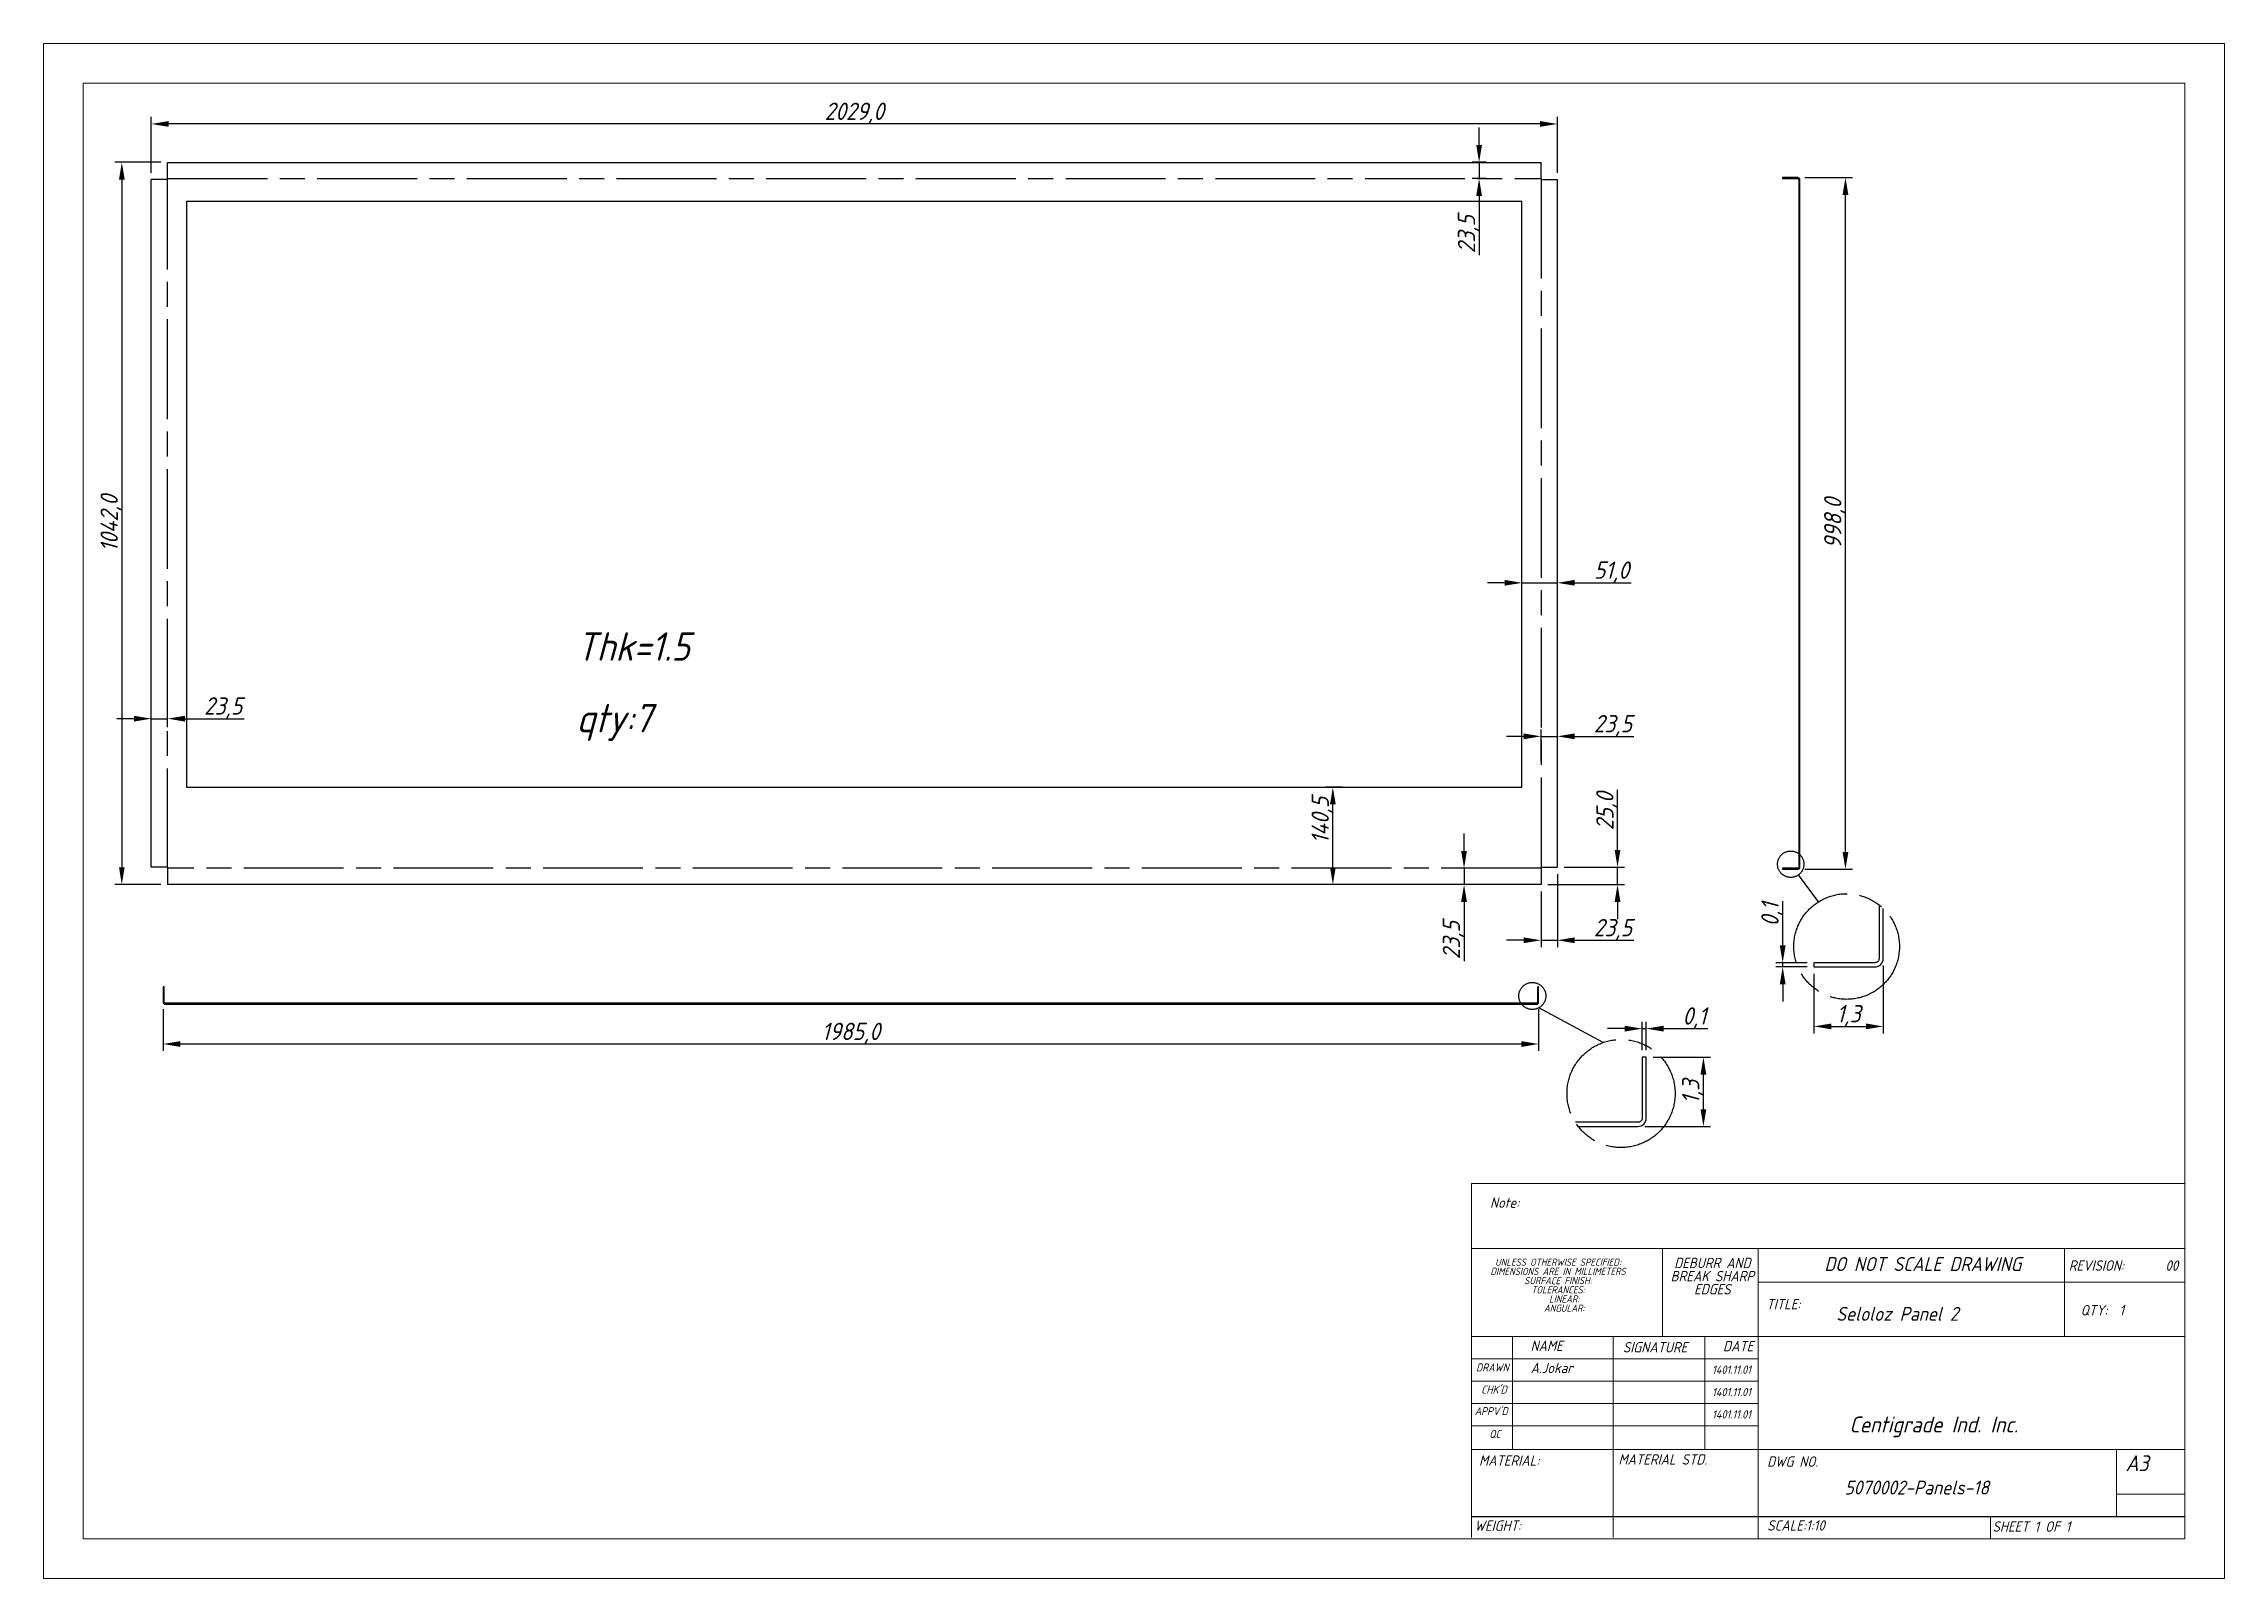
# Model space of a CAD drawing. Header units: inches. Extents: x 18597 to 101525, y -10106 to 51.
# Drawn here: x 21788 to 24935, y -5012 to -2798 of the extents above; entities that cross this region are included whole.
import ezdxf

# ---------------------------------------------------------------- set-up
doc = ezdxf.new("R2010")
doc.units = ezdxf.units.IN
doc.header["$LTSCALE"] = 6
doc.header["$MEASUREMENT"] = 0
doc.linetypes.add('ACAD_ISO08W100', pattern=[36, 24, -3, 6, -3])
doc.linetypes.add('SLD-Solid', pattern=[0])
doc.styles.add('GENISO', font='geniso.shx', dxfattribs={"oblique": 15})
doc.dimstyles.new('Scale', dxfattribs={"dimscale": 10, "dimtxt": 2.5, "dimasz": 2.5, "dimexe": 1, "dimexo": 1, "dimgap": 0.1, "dimtad": 1, "dimdec": 1, "dimzin": 0, "dimtxsty": 'GENISO', "dimcen": 2.5, "dimclrd": 1, "dimclre": 1, "dimclrt": 256, "dimadec": 0, "dimazin": 0, "dimtfac": 1, "dimtdec": 1, "dimtmove": 0, "dimatfit": 3, "dimfxl": 1, "dimtzin": 0, "dimlwd": -1, "dimlwe": -1, "dimarcsym": 0})
doc.dimstyles.new('Scale 4', dxfattribs={"dimscale": 10, "dimtxt": 2.5, "dimasz": 2.5, "dimexe": 1, "dimexo": 1, "dimgap": 0.1, "dimtad": 1, "dimdec": 1, "dimlfac": 0.0125, "dimzin": 0, "dimtxsty": 'GENISO', "dimcen": 2.5, "dimclrd": 1, "dimclre": 1, "dimclrt": 256, "dimadec": 0, "dimazin": 0, "dimtfac": 1, "dimtdec": 1, "dimtmove": 0, "dimatfit": 3, "dimfxl": 1, "dimtzin": 0, "dimlwd": -1, "dimlwe": -1, "dimarcsym": 0})

msp = doc.modelspace()

# ---------------------------------------------------------------- texts
at = {"style": 'GENISO', "oblique": 15}
for s, p in [('Thk=1.5', (22556.62, -3688.09)), ('qty:7', (22556.62, -3791.41))]:
    msp.add_text(s, height=40.989, dxfattribs=at).set_placement(p)
at = {"attachment_point": 5, "style": 'GENISO'}
for s, insert, char_height in [('Note:', (23896.11, -4469.99), 14.951), ('UNLESS OTHERWISE SPECIFIED:', (23973.17, -4555.89), 10.4658), ('DEBURR AND', (24195.87, -4557.03), 14.951), ('DO NOT SCALE DRAWING', (24499.62, -4558.6), 20.1266), ('REVISION:       00', (24789.17, -4560.73), 14.9512), ('DIMENSIONS ARE IN MILLIMETERS', (23973.17, -4569.16), 10.4658), ('SURFACE FINISH:', (23973.17, -4582.43), 10.4658), ('TOLERANCES:', (23973.17, -4595.7), 10.4658), ('BREAK SHARP', (24195.87, -4575.99), 14.9512), ('EDGES', (24195.87, -4594.95), 14.951), ('ANGULAR:', (23982.13, -4622.24), 10.466), ('LINEAR:', (23982.13, -4608.97), 10.466), ('TITLE:', (24298.48, -4616.36), 14.951), ('Seloloz Panel 2', (24462.73, -4630.38), 20.1266), ('QTY:  1', (24758.67, -4625.18), 14.951), ('NAME', (23956.74, -4676.49), 14.951), ('SIGNATURE', (24113.28, -4678.63), 14.951), ('DATE', (24233.18, -4676.96), 14.951), ('DRAWN', (23878.52, -4707.71), 11.501), ('A.Jokar', (23964.06, -4708.49), 14.951), ('1401.11.01', (24223.51, -4711.02), 11.961), ("CHK'D", (23880.77, -4739.73), 11.501), ('1401.11.01', (24223.51, -4743.25), 11.961), ("APPV'D", (23876.69, -4770.79), 11.501), ('1401.11.01', (24223.51, -4775.48), 11.961), ('Centigrade Ind. Inc.', (24515.35, -4793.52), 23.0019), ('QC', (23882.17, -4803.78), 11.501), ('MATERIAL:', (23902.65, -4842.13), 14.951), ('MATERIAL STD.', (24124.29, -4840.44), 14.9512), ('DWG NO.', (24311.64, -4843.57), 14.951), ('A3', (24808.71, -4845.94), 23.002), ('5070002-Panels-18', (24490.84, -4881.01), 20.1266), ('WEIGHT:', (23886.21, -4936.03), 14.951), ('SCALE:1:10', (24316.61, -4935.68), 14.951), ('SHEET 1 OF 1', (24656.37, -4937.27), 14.9512)]:
    msp.add_mtext(s, dxfattribs=dict(at, insert=insert, char_height=char_height))

# ---------------------------------------------------------------- blocks, each defined once
blk = doc.blocks.new('*D329')
at = {"color": 1, "transparency": 16777216}
for p, q in [((24110.5, -4260.1), (24193, -4260.1)), ((24183, -4335.1), (24183, -4285.1)), ((24098.5, -4360.1), (24193, -4360.1))]:
    blk.add_line(p, q, dxfattribs=at)
for points in [[(24178.8, -4285.1), (24187.2, -4285.1), (24183, -4260.1)], [(24178.8, -4335.1), (24187.2, -4335.1), (24183, -4360.1)]]:
    blk.add_solid(points, dxfattribs=at)
at = {"layer": 'Defpoints', "color": 0, "transparency": 16777216}
for p in [(24100.5, -4260.1), (24183, -4260.1), (24088.5, -4360.1)]:
    blk.add_point(p, dxfattribs=at)
at = {"transparency": 16777216, "insert": (24167.6, -4310.1), "char_height": 25, "attachment_point": 5, "rotation": 90, "style": 'GENISO'}
blk.add_mtext('1,3', dxfattribs=at)
blk = doc.blocks.new('*D330')
at = {"color": 1, "transparency": 16777216}
for p, q in [((24342.5, -4139.8), (24342.5, -4225.7)), ((24442.5, -4127.8), (24442.5, -4225.7)), ((24367.5, -4215.7), (24417.5, -4215.7))]:
    blk.add_line(p, q, dxfattribs=at)
for points in [[(24367.5, -4211.5), (24367.5, -4219.8), (24342.5, -4215.7)], [(24417.5, -4211.5), (24417.5, -4219.8), (24442.5, -4215.7)]]:
    blk.add_solid(points, dxfattribs=at)
at = {"layer": 'Defpoints', "color": 0, "transparency": 16777216}
for p in [(24442.5, -4117.8), (24342.5, -4129.8), (24442.5, -4215.7)]:
    blk.add_point(p, dxfattribs=at)
at = {"transparency": 16777216, "insert": (24392.5, -4200.3), "char_height": 25, "attachment_point": 5, "style": 'GENISO'}
blk.add_mtext('1,3', dxfattribs=at)
blk = doc.blocks.new('*D331')
at = {"color": 1, "transparency": 16777216}
for p, q in [((24297.4, -4098.8), (24297.4, -4034.8)), ((24332.5, -4123.8), (24287.4, -4123.8)), ((24332.5, -4129.8), (24287.4, -4129.8)), ((24297.4, -4129.8), (24297.4, -4123.8)), ((24297.4, -4154.8), (24297.4, -4179.8))]:
    blk.add_line(p, q, dxfattribs=at)
for points in [[(24293.2, -4098.8), (24301.6, -4098.8), (24297.4, -4123.8)], [(24293.2, -4154.8), (24301.6, -4154.8), (24297.4, -4129.8)]]:
    blk.add_solid(points, dxfattribs=at)
at = {"layer": 'Defpoints', "color": 0, "transparency": 16777216}
for p in [(24297.4, -4123.8), (24342.5, -4123.8), (24342.5, -4129.8)]:
    blk.add_point(p, dxfattribs=at)
at = {"transparency": 16777216, "insert": (24282, -4054.3), "char_height": 25, "attachment_point": 5, "rotation": 90, "style": 'GENISO'}
blk.add_mtext('0,1', dxfattribs=at)
blk = doc.blocks.new('*D332')
at = {"color": 1, "transparency": 16777216}
for p, q in [((24094.5, -4250.1), (24094.5, -4208.9)), ((24100.5, -4250.1), (24100.5, -4208.9)), ((24069.5, -4218.9), (24044.5, -4218.9)), ((24094.5, -4218.9), (24100.5, -4218.9)), ((24125.5, -4218.9), (24189.5, -4218.9))]:
    blk.add_line(p, q, dxfattribs=at)
for points in [[(24069.5, -4214.7), (24069.5, -4223.1), (24094.5, -4218.9)], [(24125.5, -4214.7), (24125.5, -4223.1), (24100.5, -4218.9)]]:
    blk.add_solid(points, dxfattribs=at)
at = {"layer": 'Defpoints', "color": 0, "transparency": 16777216}
for p in [(24100.5, -4218.9), (24094.5, -4260.1), (24100.5, -4260.1)]:
    blk.add_point(p, dxfattribs=at)
at = {"transparency": 16777216, "insert": (24170, -4203.5), "char_height": 25, "attachment_point": 5, "style": 'GENISO'}
blk.add_mtext('0,1', dxfattribs=at)
blk = doc.blocks.new('*D333')
at = {"color": 1, "transparency": 16777216}
for p, q in [((21943.2, -2984), (21943.2, -2903.6)), ((23947.2, -2913.6), (21968.2, -2913.6)), ((23972.2, -2984), (23972.2, -2903.6))]:
    blk.add_line(p, q, dxfattribs=at)
for points in [[(21968.2, -2909.5), (21968.2, -2917.8), (21943.2, -2913.6)], [(23947.2, -2909.5), (23947.2, -2917.8), (23972.2, -2913.6)]]:
    blk.add_solid(points, dxfattribs=at)
at = {"layer": 'Defpoints', "color": 0, "transparency": 16777216}
for p in [(21943.2, -2913.6), (21943.2, -2994), (23972.2, -2994)]:
    blk.add_point(p, dxfattribs=at)
at = {"transparency": 16777216, "insert": (22957.7, -2898.3), "char_height": 25, "attachment_point": 5, "style": 'GENISO'}
blk.add_mtext('2029,0', dxfattribs=at)
blk = doc.blocks.new('*D334')
at = {"color": 1, "transparency": 16777216}
for p, q in [((21956.7, -2969), (21890.6, -2969)), ((21900.6, -2994), (21900.6, -3986)), ((21956.7, -4011), (21890.6, -4011))]:
    blk.add_line(p, q, dxfattribs=at)
for points in [[(21896.5, -2994), (21904.8, -2994), (21900.6, -2969)], [(21896.5, -3986), (21904.8, -3986), (21900.6, -4011)]]:
    blk.add_solid(points, dxfattribs=at)
at = {"layer": 'Defpoints', "color": 0, "transparency": 16777216}
for p in [(21966.7, -2969), (21900.6, -4011), (21966.7, -4011)]:
    blk.add_point(p, dxfattribs=at)
at = {"transparency": 16777216, "insert": (21885.3, -3490), "char_height": 25, "attachment_point": 5, "rotation": 90, "style": 'GENISO'}
blk.add_mtext('1042,0', dxfattribs=at)
blk = doc.blocks.new('*D335')
at = {"color": 1, "transparency": 16777216}
for p, q in [((23837.6, -3962.5), (23837.6, -3937.5)), ((23865.8, -3987.5), (23827.6, -3987.5)), ((23837.6, -3987.5), (23837.6, -4011)), ((23865.8, -4011), (23827.6, -4011)), ((23837.6, -4036), (23837.6, -4121.6))]:
    blk.add_line(p, q, dxfattribs=at)
for points in [[(23833.4, -3962.5), (23841.7, -3962.5), (23837.6, -3987.5)], [(23833.4, -4036), (23841.7, -4036), (23837.6, -4011)]]:
    blk.add_solid(points, dxfattribs=at)
at = {"layer": 'Defpoints', "color": 0, "transparency": 16777216}
for p in [(23875.8, -3987.5), (23837.6, -4011), (23875.8, -4011)]:
    blk.add_point(p, dxfattribs=at)
at = {"transparency": 16777216, "insert": (23822.2, -4091.3), "char_height": 25, "attachment_point": 5, "rotation": 90, "style": 'GENISO'}
blk.add_mtext('23,5', dxfattribs=at)
blk = doc.blocks.new('*D336')
at = {"color": 1, "transparency": 16777216}
for p, q in [((23923.7, -3797.2), (23898.7, -3797.2)), ((23948.7, -3833.5), (23948.7, -3787.2)), ((23948.7, -3797.2), (23972.2, -3797.2)), ((23972.2, -3833.5), (23972.2, -3787.2)), ((23997.2, -3797.2), (24082.7, -3797.2))]:
    blk.add_line(p, q, dxfattribs=at)
for points in [[(23923.7, -3793), (23923.7, -3801.3), (23948.7, -3797.2)], [(23997.2, -3793), (23997.2, -3801.3), (23972.2, -3797.2)]]:
    blk.add_solid(points, dxfattribs=at)
at = {"layer": 'Defpoints', "color": 0, "transparency": 16777216}
for p in [(23972.2, -3797.2), (23948.7, -3843.5), (23972.2, -3843.5)]:
    blk.add_point(p, dxfattribs=at)
at = {"transparency": 16777216, "insert": (24052.4, -3781.8), "char_height": 25, "attachment_point": 5, "style": 'GENISO'}
blk.add_mtext('23,5', dxfattribs=at)
blk = doc.blocks.new('*D337')
at = {"color": 1, "transparency": 16777216}
for p, q in [((23662.4, -3870.5), (23638.3, -3870.5)), ((23648.3, -3986), (23648.3, -3895.5)), ((23671, -4011), (23638.3, -4011))]:
    blk.add_line(p, q, dxfattribs=at)
for points in [[(23644.1, -3895.5), (23652.4, -3895.5), (23648.3, -3870.5)], [(23644.1, -3986), (23652.4, -3986), (23648.3, -4011)]]:
    blk.add_solid(points, dxfattribs=at)
at = {"layer": 'Defpoints', "color": 0, "transparency": 16777216}
for p in [(23648.3, -3870.5), (23672.4, -3870.5), (23681, -4011)]:
    blk.add_point(p, dxfattribs=at)
at = {"transparency": 16777216, "insert": (23632.9, -3918.2), "char_height": 25, "attachment_point": 5, "rotation": 90, "style": 'GENISO'}
blk.add_mtext('140,5', dxfattribs=at)
blk = doc.blocks.new('*D338')
at = {"color": 1, "transparency": 16777216}
for p, q in [((23859.3, -2944), (23859.3, -2919)), ((23869.5, -2969), (23849.3, -2969)), ((23859.3, -2969), (23859.3, -2992.5)), ((23869.5, -2992.5), (23849.3, -2992.5)), ((23859.3, -3017.5), (23859.3, -3103.1))]:
    blk.add_line(p, q, dxfattribs=at)
for points in [[(23855.2, -2944), (23863.5, -2944), (23859.3, -2969)], [(23855.2, -3017.5), (23863.5, -3017.5), (23859.3, -2992.5)]]:
    blk.add_solid(points, dxfattribs=at)
at = {"layer": 'Defpoints', "color": 0, "transparency": 16777216}
for p in [(23879.5, -2969), (23859.3, -2992.5), (23879.5, -2992.5)]:
    blk.add_point(p, dxfattribs=at)
at = {"transparency": 16777216, "insert": (23844, -3072.8), "char_height": 25, "attachment_point": 5, "rotation": 90, "style": 'GENISO'}
blk.add_mtext('23,5', dxfattribs=at)
blk = doc.blocks.new('*D339')
at = {"color": 1, "transparency": 16777216}
for p, q in [((21918.2, -3771.7), (21893.2, -3771.7)), ((21943.2, -3783.8), (21943.2, -3761.7)), ((21943.2, -3771.7), (21966.7, -3771.7)), ((21966.7, -3783.8), (21966.7, -3761.7)), ((21991.7, -3771.7), (22077.2, -3771.7))]:
    blk.add_line(p, q, dxfattribs=at)
for points in [[(21918.2, -3767.5), (21918.2, -3775.9), (21943.2, -3771.7)], [(21991.7, -3767.5), (21991.7, -3775.9), (21966.7, -3771.7)]]:
    blk.add_solid(points, dxfattribs=at)
at = {"layer": 'Defpoints', "color": 0, "transparency": 16777216}
for p in [(21966.7, -3771.7), (21943.2, -3793.8), (21966.7, -3793.8)]:
    blk.add_point(p, dxfattribs=at)
at = {"transparency": 16777216, "insert": (22046.9, -3756.3), "char_height": 25, "attachment_point": 5, "style": 'GENISO'}
blk.add_mtext('23,5', dxfattribs=at)
blk = doc.blocks.new('*D340')
at = {"color": 1, "transparency": 16777216}
for p, q in [((24059.1, -3961), (24059.1, -3874.6)), ((23982.2, -3986), (24069.1, -3986)), ((24059.1, -4011), (24059.1, -3986)), ((23958.7, -4011), (24069.1, -4011)), ((24059.1, -4036), (24059.1, -4061))]:
    blk.add_line(p, q, dxfattribs=at)
for points in [[(24054.9, -3961), (24063.2, -3961), (24059.1, -3986)], [(24054.9, -4036), (24063.2, -4036), (24059.1, -4011)]]:
    blk.add_solid(points, dxfattribs=at)
at = {"layer": 'Defpoints', "color": 0, "transparency": 16777216}
for p in [(23972.2, -3986), (24059.1, -3986), (23948.7, -4011)]:
    blk.add_point(p, dxfattribs=at)
at = {"transparency": 16777216, "insert": (24043.7, -3905.3), "char_height": 25, "attachment_point": 5, "rotation": 90, "style": 'GENISO'}
blk.add_mtext('25,0', dxfattribs=at)
blk = doc.blocks.new('*D328')
at = {"color": 1, "transparency": 16777216}
for p, q in [((23972.2, -3996), (23972.2, -4101.4)), ((23948.7, -4021), (23948.7, -4101.4)), ((23923.7, -4091.4), (23898.7, -4091.4)), ((23948.7, -4091.4), (23972.2, -4091.4)), ((23997.2, -4091.4), (24082.7, -4091.4))]:
    blk.add_line(p, q, dxfattribs=at)
for points in [[(23923.7, -4087.3), (23923.7, -4095.6), (23948.7, -4091.4)], [(23997.2, -4087.3), (23997.2, -4095.6), (23972.2, -4091.4)]]:
    blk.add_solid(points, dxfattribs=at)
at = {"layer": 'Defpoints', "color": 0, "transparency": 16777216}
for p in [(23972.2, -3986), (23948.7, -4011), (23972.2, -4091.4)]:
    blk.add_point(p, dxfattribs=at)
at = {"transparency": 16777216, "insert": (24052.4, -4076.1), "char_height": 25, "attachment_point": 5, "style": 'GENISO'}
blk.add_mtext('23,5', dxfattribs=at)
blk = doc.blocks.new('*D341')
at = {"color": 1, "transparency": 16777216}
for p, q in [((24329.2, -2991), (24398, -2991)), ((24388, -3964), (24388, -3016)), ((24329.2, -3989), (24398, -3989))]:
    blk.add_line(p, q, dxfattribs=at)
for points in [[(24383.8, -3016), (24392.2, -3016), (24388, -2991)], [(24383.8, -3964), (24392.2, -3964), (24388, -3989)]]:
    blk.add_solid(points, dxfattribs=at)
at = {"layer": 'Defpoints', "color": 0, "transparency": 16777216}
for p in [(24319.2, -2991), (24388, -2991), (24319.2, -3989)]:
    blk.add_point(p, dxfattribs=at)
at = {"transparency": 16777216, "insert": (24372.6, -3490), "char_height": 25, "attachment_point": 5, "rotation": 90, "style": 'GENISO'}
blk.add_mtext('998,0', dxfattribs=at)
blk = doc.blocks.new('*D342')
at = {"color": 1, "transparency": 16777216}
for p, q in [((21960.2, -4190.6), (21960.2, -4251.1)), ((23945.2, -4190.6), (23945.2, -4251.1)), ((23920.2, -4241.1), (21985.2, -4241.1))]:
    blk.add_line(p, q, dxfattribs=at)
for points in [[(21985.2, -4237), (21985.2, -4245.3), (21960.2, -4241.1)], [(23920.2, -4237), (23920.2, -4245.3), (23945.2, -4241.1)]]:
    blk.add_solid(points, dxfattribs=at)
at = {"layer": 'Defpoints', "color": 0, "transparency": 16777216}
for p in [(21960.2, -4180.6), (23945.2, -4180.6), (21960.2, -4241.1)]:
    blk.add_point(p, dxfattribs=at)
at = {"transparency": 16777216, "insert": (22952.7, -4225.8), "char_height": 25, "attachment_point": 5, "style": 'GENISO'}
blk.add_mtext('1985,0', dxfattribs=at)
blk = doc.blocks.new('*D343')
at = {"color": 1, "transparency": 16777216}
for p, q in [((23896.2, -3575.7), (23871.2, -3575.7)), ((23921.2, -3624.4), (23921.2, -3565.7)), ((23921.2, -3575.7), (23972.2, -3575.7)), ((23972.2, -3624.4), (23972.2, -3565.7)), ((23997.2, -3575.7), (24078.6, -3575.7))]:
    blk.add_line(p, q, dxfattribs=at)
for points in [[(23896.2, -3571.5), (23896.2, -3579.8), (23921.2, -3575.7)], [(23997.2, -3571.5), (23997.2, -3579.8), (23972.2, -3575.7)]]:
    blk.add_solid(points, dxfattribs=at)
at = {"layer": 'Defpoints', "color": 0, "transparency": 16777216}
for p in [(23972.2, -3575.7), (23921.2, -3634.4), (23972.2, -3634.4)]:
    blk.add_point(p, dxfattribs=at)
at = {"transparency": 16777216, "insert": (24050.4, -3560.3), "char_height": 25, "attachment_point": 5, "style": 'GENISO'}
blk.add_mtext('51,0', dxfattribs=at)

# ---------------------------------------------------------------- dimensions: what is measured, and where the dimension line sits
for base, p1, p2, dimstyle, picture, middle in [((21943.18, -2913.65), (23972.18, -2994.03), (21943.18, -2994.03), 'Scale', '*D333', (22957.68, -2898.28)), ((23972.18, -3575.67), (23921.18, -3634.37), (23972.18, -3634.37), 'Scale', '*D343', (24050.41, -3560.3)), ((21966.68, -3771.69), (21943.18, -3793.79), (21966.68, -3793.79), 'Scale', '*D339', (22046.94, -3756.32)), ((23972.18, -3797.17), (23948.68, -3843.47), (23972.18, -3843.47), 'Scale', '*D336', (24052.44, -3781.79)), ((23972.18, -4091.43), (23948.68, -4011.03), (23972.18, -3986.03), 'Scale', '*D328', (24052.44, -4076.05)), ((24442.47670453, -4215.66910468), (24342.47670453, -4129.79586047), (24442.47670453, -4117.79586047), 'Scale 4', '*D330', (24392.47670453, -4200.29410468)), ((21960.2, -4241.12), (23945.2, -4180.62), (21960.2, -4180.62), 'Scale', '*D342', (22952.7, -4225.75)), ((24100.5, -4218.91), (24094.5, -4260.07), (24100.5, -4260.07), 'Scale 4', '*D332', (24169.98, -4203.53))]:
    dim = msp.add_linear_dim(base=base, p1=p1, p2=p2, dimstyle=dimstyle)
    dim.commit()
    dim.dimension.update_dxf_attribs({"geometry": picture, "text_midpoint": middle})
for base, p1, p2, dimstyle, picture, middle in [((23859.34, -2992.53), (23879.55, -2969.03), (23879.55, -2992.53), 'Scale', '*D338', (23843.96, -3072.79)), ((21900.64, -4011.03), (21966.68, -2969.03), (21966.68, -4011.03), 'Scale', '*D334', (21885.26, -3490.03)), ((24388.01, -2991.03), (24319.21, -3989.03), (24319.21, -2991.03), 'Scale', '*D341', (24372.65, -3490.03)), ((24059.05, -3986.03), (23948.68, -4011.03), (23972.18, -3986.03), 'Scale', '*D340', (24043.68, -3905.3)), ((23837.58, -4011.03), (23875.77, -3987.53), (23875.77, -4011.03), 'Scale', '*D335', (23822.2, -4091.29)), ((24297.39, -4123.8), (24342.48, -4129.8), (24342.48, -4123.8), 'Scale 4', '*D331', (24282.02, -4054.31)), ((24183.00557046, -4260.07097949), (24088.49621617, -4360.07097949), (24100.49621617, -4260.07097949), 'Scale 4', '*D329', (24167.63057046, -4310.07097949))]:
    dim = msp.add_linear_dim(base=base, p1=p1, p2=p2, angle=90, dimstyle=dimstyle)
    dim.commit()
    dim.dimension.update_dxf_attribs({"geometry": picture, "text_midpoint": middle})
dim = msp.add_linear_dim(base=(23648.26, -3870.53), p1=(23680.99, -4011.03), p2=(23672.37, -3870.53), angle=90, dimstyle='Scale')
dim.commit()
dim.dimension.update_dxf_attribs({"geometry": '*D337', "text_midpoint": (23648.26, -3918.23), "dimtype": 160})

# ---------------------------------------------------------------- linework, layer by layer
for p, q in [((21966.68, -2992.53), (21966.68, -2969.03)), ((23948.68, -2992.53), (23948.68, -2969.03)), ((21966.68, -2994.03), (21943.18, -2994.03)), ((23948.68, -2994.03), (23972.18, -2994.03)), ((21966.68, -3986.03), (21943.18, -3986.03)), ((21966.68, -3987.53), (21966.68, -4011.03)), ((23948.68, -3986.03), (23972.18, -3986.03)), ((23948.68, -3987.53), (23948.68, -4011.03)), ((23848.13, -4922.96), (24877.93, -4922.96))]:
    msp.add_line(p, q)
at = {"linetype": 'ACAD_ISO08W100'}
for p, q in [((24349, -4035.98), (24320.3, -3997.03)), ((24038.18, -4238.99), (23945.33, -4188.9))]:
    msp.add_line(p, q, dxfattribs=at)
at = {"color": 7, "linetype": 'SLD-Solid', "lineweight": 0}
for p, q in [((23848.13, -4442.58), (24877.93, -4442.58)), ((23848.13, -4442.58), (23848.13, -4536.21)), ((23848.13, -4536.21), (24877.93, -4536.21)), ((23848.13, -4536.21), (23848.13, -4953.29)), ((24124.16, -4536.21), (24124.16, -4663.23)), ((24262.18, -4536.21), (24262.18, -4955.19)), ((24704.2, -4663.23), (24704.2, -4536.21)), ((24877.93, -4584.56), (24262.18, -4584.56)), ((24877.93, -4663.23), (23848.13, -4663.23)), ((23907.28, -4663.23), (23907.28, -4826.27)), ((24052.81, -4663.23), (24052.81, -4953.29)), ((24184.82, -4663.23), (24184.82, -4826.27)), ((24262.18, -4953.29), (24262.18, -4663.23)), ((24262.18, -4695.46), (23848.13, -4695.46)), ((24262.18, -4727.69), (23848.13, -4727.69)), ((24262.18, -4759.92), (23848.13, -4759.92)), ((24262.18, -4792.15), (23848.13, -4792.15)), ((23927, -4826.27), (23848.13, -4826.27)), ((23927, -4826.27), (24877.93, -4826.27)), ((24779.35, -4922.96), (24779.35, -4826.27)), ((24877.93, -4890.73), (24779.35, -4890.73)), ((24597.35, -4955.19), (24597.35, -4922.96))]:
    msp.add_line(p, q, dxfattribs=at)
for points in [[(21787.77, -2797.76), (24934.81, -2797.76), (24934.81, -5012.06), (21787.77, -5012.06)], [(21844.64, -2854.63), (24877.93, -2854.63), (24877.93, -4955.19), (21844.64, -4955.19)]]:
    msp.add_lwpolyline(points, close=True, dxfattribs=at)
for points in [[(21966.68, -2969.03), (23948.68, -2969.03)], [(21943.18, -3986.03), (21943.18, -2994.03)], [(23972.18, -2994.03), (23972.18, -3986.03)], [(23948.68, -4011.03), (21966.68, -4011.03)]]:
    msp.add_lwpolyline(points)
at = {"linetype": 'ACAD_ISO08W100'}
msp.add_lwpolyline([(21966.68, -3987.53), (21966.68, -2992.53), (23948.68, -2992.53), (23948.68, -3987.53)], close=True, dxfattribs=at)
for points in [[(24297.21, -3989.03), (24319.21, -3989.03, 0.4142136), (24322.21, -3986.03), (24322.21, -2994.03, 0.4142136), (24319.21, -2991.03), (24297.21, -2991.03), (24297.21, -2992.53), (24319.21, -2992.53, -0.4142136), (24320.71, -2994.03), (24320.71, -3986.03, -0.4142136), (24319.21, -3987.53), (24297.21, -3987.53)], [(21960.2, -4158.62), (21960.2, -4180.62, 0.4142136), (21963.2, -4183.62), (23942.2, -4183.62, 0.4142136), (23945.2, -4180.62), (23945.2, -4158.62), (23943.7, -4158.62), (23943.7, -4180.62, -0.4142136), (23942.2, -4182.12), (21963.2, -4182.12, -0.4142136), (21961.7, -4180.62), (21961.7, -4158.62)]]:
    msp.add_lwpolyline(points, format="xyb", close=True)
msp.add_lwpolyline([(23921.18, -3025.53), (21994.18, -3025.53), (21994.18, -3870.53), (23921.18, -3870.53)], close=True)
for points in [[(24436.48, -4040.32), (24436.48, -4117.8, -0.4142136), (24430.48, -4123.8), (24342.48, -4123.8), (24342.48, -4129.8), (24430.48, -4129.8, 0.4142136), (24442.48, -4117.8), (24442.48, -4045.52)], [(24002.4, -4360.07), (24088.5, -4360.07, 0.4142136), (24100.5, -4348.07), (24100.5, -4260.07), (24094.5, -4260.07), (24094.5, -4348.07, -0.4142136), (24088.5, -4354.07), (23998.21, -4354.07)]]:
    msp.add_lwpolyline(points, format="xyb")
for centre, radius in [((24309, -3981.69), 19.05), ((24389.65, -4100.44), 76.21), ((23936.12, -4171.73), 19.49), ((24064.16, -4312.49), 77.96)]:
    msp.add_circle(centre, radius, dxfattribs=at)

msp.set_redraw_order([(e.dxf.handle, doc.entitydb.next_handle()) for e in msp.query("TEXT MTEXT ATTDEF DIMENSION ARC_DIMENSION")])  # texts and dimensions are drawn at this point

doc.saveas('drawing.dxf')
